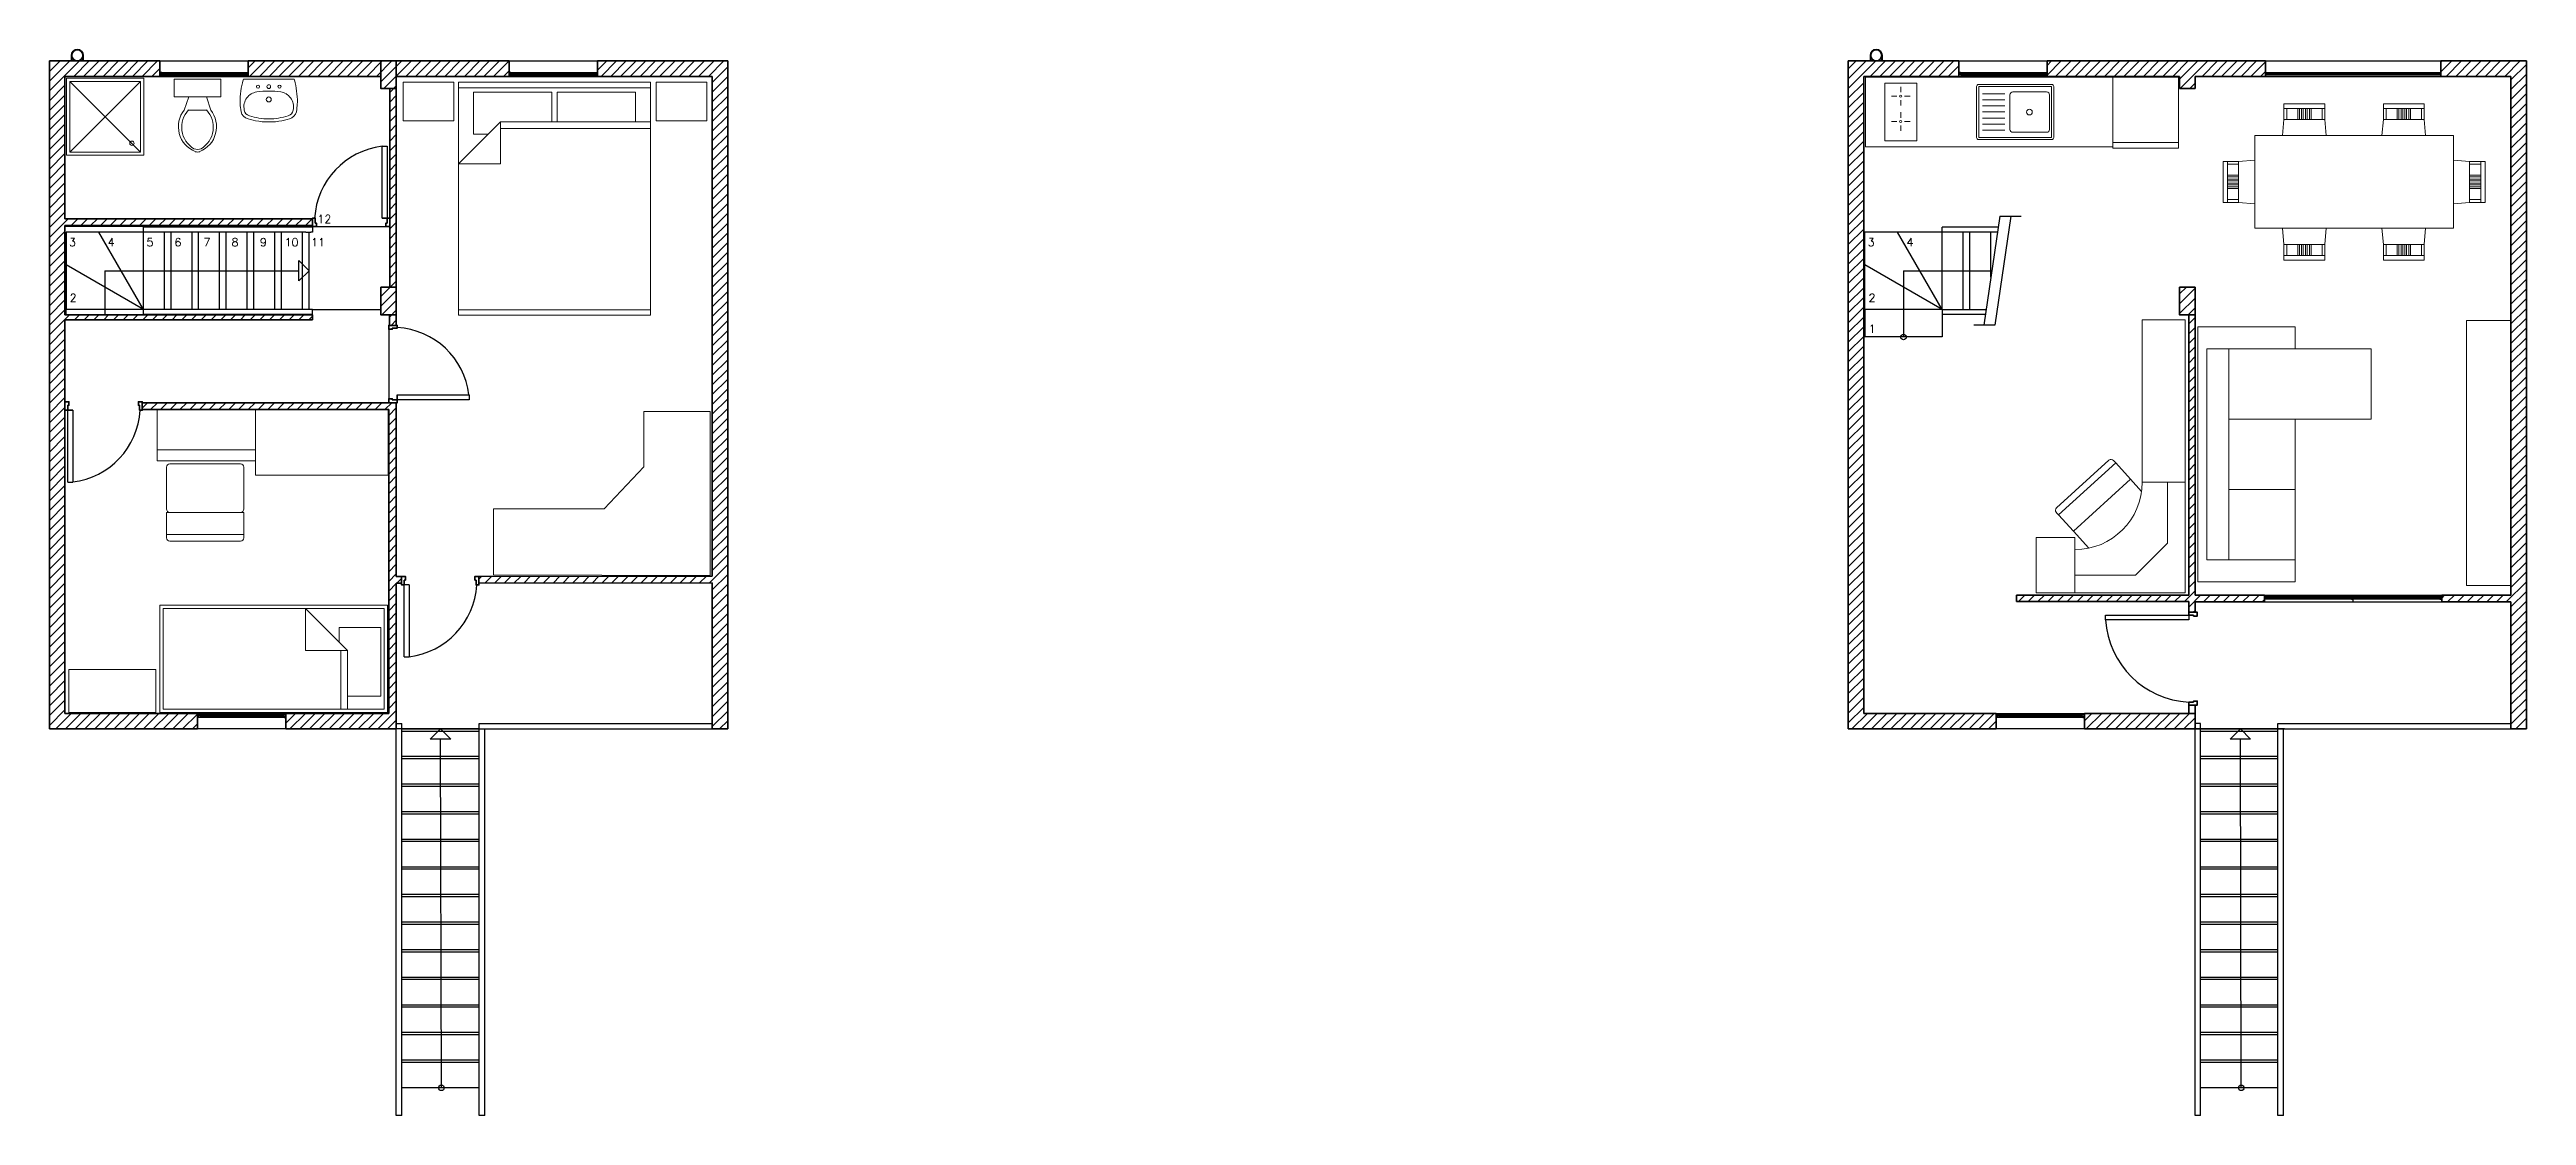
# Model space of a CAD drawing. Header units: metres. Extents: x -750 to 5274, y -2155 to 4360.
# Drawn here: x -750 to 1493, y -2155 to -1190 of the extents above; entities that cross this region are included whole.
import ezdxf

# ---------------------------------------------------------------- set-up
doc = ezdxf.new("R2010")
doc.units = ezdxf.units.M
doc.header["$LTSCALE"] = 5
doc.header["$MEASUREMENT"] = 0
for name, color, linetype, lineweight in [('A-ANNO-SYMB', 3, 'Continuous', 18), ('A-ANNO-TEXT', 3, 'Continuous', 18), ('A-DOOR-FULL', 4, 'Continuous', 25), ('A-ELEV-MBE2', 4, 'Continuous', 25), ('A-FLOR-LEVL', 7, 'Continuous', 35), ('A-FLOR-PATT', 8, 'Continuous', 18), ('A-FURN', 8, 'Continuous', 18), ('A-GLAZ-FULL', 4, 'Continuous', 25), ('A-WALL-FULL', 7, 'Continuous', 35), ('Campitura', 116, 'Continuous', 25), ('Linee sottili', 5, 'Continuous', 25)]:
    doc.layers.add(name, color=color, linetype=linetype, lineweight=lineweight)
doc.layers.add('Linea tratto punto', color=100, linetype='Continuous')
doc.styles.add('E-ROMANS', font='romans.shx', dxfattribs={"width": 0.8})

msp = doc.modelspace()

# ---------------------------------------------------------------- texts
at = {"layer": 'A-ANNO-TEXT', "style": 'E-ROMANS'}
msp.add_text('12', height=7.35, dxfattribs=at).set_placement((-507.6, -1347))
at = {"layer": 'A-ANNO-TEXT', "ltscale": 0.7, "style": 'E-ROMANS'}
for s, p in [('3', (-732.5, -1368.1)), ('4', (-697.4, -1368.1)), ('5', (-662.3, -1368.1)), ('6', (-637, -1368.1)), ('7', (-610.7, -1368.1)), ('8', (-585.3, -1368.1)), ('9', (-559.6, -1368.1)), ('10', (-537.3, -1368.1)), ('11', (-513.3, -1368.1)), ('3', (896.1, -1368.1)), ('4', (931.3, -1368.1)), ('2', (-731.8, -1418.4)), ('2', (896.9, -1418.4)), ('1', (896.9, -1446.5))]:
    msp.add_text(s, height=7.35, dxfattribs=at).set_placement(p)

# ---------------------------------------------------------------- hatches: boundary and pattern name
at = {"layer": 'A-FLOR-PATT'}
for points in [[(-648.5, -1210.8), (-648.5, -1210.6), (-650.1, -1210.6), (-650.1, -1213.2), (-648.5, -1213.2), (-648.5, -1212.9), (-649.9, -1212.9), (-649.9, -1210.8)], [(-650.1, -1210.6), (-650.1, -1213.2), (-648.5, -1213.2), (-648.5, -1212.9), (-649.9, -1212.9), (-649.9, -1210.8), (-648.5, -1210.8), (-648.5, -1210.6)], [(-650.1, -1210.6), (-650.1, -1213.2), (-648.5, -1213.2), (-648.5, -1212.9), (-649.9, -1212.9), (-649.9, -1210.8), (-648.5, -1210.8), (-648.5, -1210.6)], [(-650.1, -1210.6), (-650.1, -1213.2), (-648.5, -1213.2), (-648.5, -1212.9), (-649.9, -1212.9), (-649.9, -1210.8), (-648.5, -1210.8), (-648.5, -1210.6)], [(-571.8, -1210.8), (-571.8, -1210.6), (-570.1, -1210.6), (-570.1, -1213.2), (-571.8, -1213.2), (-571.8, -1212.9), (-570.3, -1212.9), (-570.3, -1210.8)], [(-570.1, -1210.6), (-570.1, -1213.2), (-571.8, -1213.2), (-571.8, -1212.9), (-570.3, -1212.9), (-570.3, -1210.8), (-571.8, -1210.8), (-571.8, -1210.6)], [(-570.1, -1210.6), (-570.1, -1213.2), (-571.8, -1213.2), (-571.8, -1212.9), (-570.3, -1212.9), (-570.3, -1210.8), (-571.8, -1210.8), (-571.8, -1210.6)], [(-570.1, -1210.6), (-570.1, -1213.2), (-571.8, -1213.2), (-571.8, -1212.9), (-570.3, -1212.9), (-570.3, -1210.8), (-571.8, -1210.8), (-571.8, -1210.6)], [(-332.3, -1210.8), (-332.3, -1210.6), (-334, -1210.6), (-334, -1213.2), (-332.3, -1213.2), (-332.3, -1212.9), (-333.7, -1212.9), (-333.7, -1210.8)], [(-334, -1210.6), (-334, -1213.2), (-332.3, -1213.2), (-332.3, -1212.9), (-333.7, -1212.9), (-333.7, -1210.8), (-332.3, -1210.8), (-332.3, -1210.6)], [(-334, -1210.6), (-334, -1213.2), (-332.3, -1213.2), (-332.3, -1212.9), (-333.7, -1212.9), (-333.7, -1210.8), (-332.3, -1210.8), (-332.3, -1210.6)], [(-334, -1210.6), (-334, -1213.2), (-332.3, -1213.2), (-332.3, -1212.9), (-333.7, -1212.9), (-333.7, -1210.8), (-332.3, -1210.8), (-332.3, -1210.6)], [(-255.6, -1210.8), (-255.6, -1210.6), (-253.9, -1210.6), (-253.9, -1213.2), (-255.6, -1213.2), (-255.6, -1212.9), (-254.2, -1212.9), (-254.2, -1210.8)], [(-253.9, -1210.6), (-253.9, -1213.2), (-255.6, -1213.2), (-255.6, -1212.9), (-254.2, -1212.9), (-254.2, -1210.8), (-255.6, -1210.8), (-255.6, -1210.6)], [(-253.9, -1210.6), (-253.9, -1213.2), (-255.6, -1213.2), (-255.6, -1212.9), (-254.2, -1212.9), (-254.2, -1210.8), (-255.6, -1210.8), (-255.6, -1210.6)], [(-253.9, -1210.6), (-253.9, -1213.2), (-255.6, -1213.2), (-255.6, -1212.9), (-254.2, -1212.9), (-254.2, -1210.8), (-255.6, -1210.8), (-255.6, -1210.6)], [(978.5, -1210.6), (978.5, -1213.2), (980.1, -1213.2), (980.1, -1212.9), (978.7, -1212.9), (978.7, -1210.8), (980.1, -1210.8), (980.1, -1210.6)], [(980.1, -1210.8), (980.1, -1210.6), (978.5, -1210.6), (978.5, -1213.2), (980.1, -1213.2), (980.1, -1212.9), (978.7, -1212.9), (978.7, -1210.8)], [(1058.5, -1210.6), (1058.5, -1213.2), (1056.9, -1213.2), (1056.9, -1212.9), (1058.3, -1212.9), (1058.3, -1210.8), (1056.9, -1210.8), (1056.9, -1210.6)], [(1056.9, -1210.8), (1056.9, -1210.6), (1058.5, -1210.6), (1058.5, -1213.2), (1056.9, -1213.2), (1056.9, -1212.9), (1058.3, -1212.9), (1058.3, -1210.8)], [(1414.9, -1210.6), (1414.9, -1213.2), (1413.2, -1213.2), (1413.2, -1212.9), (1414.6, -1212.9), (1414.6, -1210.8), (1413.2, -1210.8), (1413.2, -1210.6)], [(1414.9, -1210.6), (1414.9, -1213.2), (1413.2, -1213.2), (1413.2, -1212.9), (1414.6, -1212.9), (1414.6, -1210.8), (1413.2, -1210.8), (1413.2, -1210.6)], [(1414.9, -1210.6), (1414.9, -1213.2), (1413.2, -1213.2), (1413.2, -1212.9), (1414.6, -1212.9), (1414.6, -1210.8), (1413.2, -1210.8), (1413.2, -1210.6)], [(1413.2, -1210.8), (1413.2, -1210.6), (1414.9, -1210.6), (1414.9, -1213.2), (1413.2, -1213.2), (1413.2, -1212.9), (1414.6, -1212.9), (1414.6, -1210.8)], [(1257.2, -1687.4), (1257.2, -1687.7), (1255.5, -1687.7), (1255.5, -1685), (1257.2, -1685), (1257.2, -1685.3), (1255.8, -1685.3), (1255.8, -1687.4)], [(1334, -1687.4), (1334, -1687.7), (1335.7, -1687.7), (1335.7, -1685), (1334, -1685), (1334, -1685.3), (1335.4, -1685.3), (1335.4, -1687.4)], [(1337.3, -1687.4), (1337.3, -1687.7), (1335.7, -1687.7), (1335.7, -1685), (1337.3, -1685), (1337.3, -1685.3), (1335.9, -1685.3), (1335.9, -1687.4)], [(1414.2, -1687.4), (1414.2, -1687.7), (1415.8, -1687.7), (1415.8, -1685), (1414.2, -1685), (1414.2, -1685.3), (1415.6, -1685.3), (1415.6, -1687.4)], [(-614.4, -1794.6), (-614.4, -1794.8), (-616.1, -1794.8), (-616.1, -1792.2), (-614.4, -1792.2), (-614.4, -1792.4), (-615.8, -1792.4), (-615.8, -1794.6)], [(-537.6, -1794.6), (-537.6, -1794.8), (-535.9, -1794.8), (-535.9, -1792.2), (-537.6, -1792.2), (-537.6, -1792.4), (-536.2, -1792.4), (-536.2, -1794.6)], [(1014.2, -1794.6), (1014.2, -1794.8), (1012.5, -1794.8), (1012.5, -1792.2), (1014.2, -1792.2), (1014.2, -1792.4), (1012.8, -1792.4), (1012.8, -1794.6)], [(1091, -1794.6), (1091, -1794.8), (1092.7, -1794.8), (1092.7, -1792.2), (1091, -1792.2), (1091, -1792.4), (1092.4, -1792.4), (1092.4, -1794.6)]]:
    msp.add_hatch(color=256, dxfattribs=at).paths.add_polyline_path(points)
at = {"layer": 'A-FURN'}
for points in [[(1256.2, -1210.6), (1256.2, -1213.2), (1257.8, -1213.2), (1257.8, -1212.9), (1256.4, -1212.9), (1256.4, -1210.8), (1257.8, -1210.8), (1257.8, -1210.6)], [(1256.2, -1210.6), (1256.2, -1213.2), (1257.8, -1213.2), (1257.8, -1212.9), (1256.4, -1212.9), (1256.4, -1210.8), (1257.8, -1210.8), (1257.8, -1210.6)], [(1256.2, -1210.6), (1256.2, -1213.2), (1257.8, -1213.2), (1257.8, -1212.9), (1256.4, -1212.9), (1256.4, -1210.8), (1257.8, -1210.8), (1257.8, -1210.6)], [(1257.8, -1210.8), (1257.8, -1210.6), (1256.2, -1210.6), (1256.2, -1213.2), (1257.8, -1213.2), (1257.8, -1212.9), (1256.4, -1212.9), (1256.4, -1210.8)]]:
    msp.add_hatch(color=256, dxfattribs=at).paths.add_polyline_path(points)
at = {"layer": 'Campitura'}
h = msp.add_hatch(dxfattribs=at)
h.set_pattern_fill('ANSI31', color=256, scale=50)
h.paths.add_polyline_path([(-650.1, -1200.2), (-750.1, -1200.2), (-750.1, -1730.2), (-750.1, -1805.2), (-696.1, -1805.2), (-656.1, -1805.2), (-616.1, -1805.2), (-616.1, -1791.2), (-656.1, -1791.2), (-696.1, -1791.2), (-736.1, -1791.2), (-736.1, -1530.2), (-736.1, -1516.6), (-736.1, -1516.6), (-736.1, -1512.1), (-736.1, -1508.9), (-736.1, -1490.2), (-736.1, -1450.2), (-736.1, -1434.7), (-512, -1434.7), (-512, -1430.2), (-736.1, -1430.2), (-736.1, -1349.3), (-512, -1349.3), (-512, -1347), (-512, -1343.2), (-736.1, -1343.2), (-736.1, -1335.2), (-736.1, -1295.2), (-736.1, -1255.2), (-736.1, -1214.2), (-650.1, -1214.2)])
h.paths.add_polyline_path([(-450.1, -1200.2), (-490.1, -1200.2), (-530.1, -1200.2), (-570.1, -1200.2), (-570.1, -1214.2), (-570.1, -1214.2), (-530.1, -1214.2), (-490.1, -1214.2), (-450.1, -1214.2)])
h.paths.add_polyline_path([(-334, -1200.2), (-436.1, -1200.2), (-436.1, -1214.2), (-334, -1214.2)])
h.paths.add_polyline_path([(-436.1, -1200.2), (-450.1, -1200.2), (-450.1, -1225.2), (-436.1, -1225.2)])
h.paths.add_polyline_path([(-436.1, -1225.2), (-436.1, -1225.2), (-442, -1225.2), (-442, -1405.2), (-436.1, -1405.2)])
h.paths.add_polyline_path([(-136.1, -1200.2), (-253.9, -1200.2), (-253.9, -1214.2), (-150.1, -1214.2), (-150.1, -1666.8), (-361.4, -1667), (-361.4, -1670.3), (-361.4, -1673.1), (-150.1, -1672.9), (-150.1, -1805.2), (-136.1, -1805.2), (-136.1, -1730.2), (-136.1, -1690.2), (-136.1, -1650.2), (-136.1, -1610.2)])
h.paths.add_polyline_path([(-436.1, -1405.2), (-450.1, -1405.2), (-450.1, -1430.2), (-436.1, -1430.2)])
h.paths.add_polyline_path([(-436.1, -1430.2), (-442.2, -1430.2), (-442.2, -1439.7), (-439.8, -1439.7), (-436.1, -1439.7)])
h.paths.add_polyline_path([(-436.1, -1791.2), (-436.1, -1673.2), (-431.4, -1673.2), (-431.4, -1670.3), (-431.4, -1667.1), (-436.1, -1667.1), (-436.1, -1515.9), (-436.1, -1509.8), (-666, -1509.8), (-666.1, -1509.8), (-666.1, -1512.1), (-666.1, -1515.9), (-666, -1515.9), (-443, -1515.9), (-443, -1791.2), (-536.1, -1791.2), (-536.1, -1805.2), (-436.1, -1805.2)])
h = msp.add_hatch(dxfattribs=at)
h.set_pattern_fill('ANSI31', color=256, scale=50)
h.paths.add_polyline_path([(1492.5, -1200.2), (1414.9, -1200.2), (1414.9, -1214.2), (1478.5, -1214.2), (1478.5, -1684), (1415.8, -1684), (1415.8, -1690.1), (1478.5, -1690.1), (1478.5, -1805.2), (1492.5, -1805.2)])
h.paths.add_polyline_path([(1192.5, -1405.2), (1178.5, -1405.2), (1178.5, -1430.2), (1192.5, -1430.2)])
h.paths.add_polyline_path([(1192.5, -1430.2), (1186.7, -1430.2), (1186.7, -1684), (1030.7, -1684), (1030.7, -1689.8), (1186.7, -1689.8), (1186.7, -1699.5), (1191.2, -1699.5), (1192.5, -1699.5), (1192.5, -1690.1), (1255.5, -1690.1), (1255.5, -1684), (1192.5, -1684)])
h.paths.add_polyline_path([(1012.5, -1791.2), (972.5, -1791.2), (932.5, -1791.2), (892.5, -1791.2), (892.5, -1395.2), (892.5, -1375.2), (892.5, -1214.2), (978.5, -1214.2), (978.5, -1200.2), (878.5, -1200.2), (878.5, -1805.2), (1012.5, -1805.2)])
h.paths.add_polyline_path([(1192.5, -1791.2), (1092.5, -1791.2), (1092.5, -1805.2), (1192.5, -1805.2)])
h.paths.add_polyline_path([(1256.2, -1200.2), (1138.5, -1200.2), (1098.5, -1200.2), (1058.5, -1200.2), (1058.5, -1214.2), (1098.5, -1214.2), (1138.5, -1214.2), (1178.5, -1214.2), (1178.5, -1225.2), (1192.5, -1225.2), (1192.5, -1214.2), (1256.2, -1214.2)])

# ---------------------------------------------------------------- linework, layer by layer
at = {"layer": 'A-ANNO-SYMB'}
msp.add_line((-136.1, -1432.2), (-136.1, -1432.2), dxfattribs=at)
at = {"layer": 'A-DOOR-FULL'}
for p, q in [((-449, -1342.5), (-449, -1277.5)), ((-449, -1277.5), (-444.5, -1277.5)), ((-444.5, -1277.5), (-444.5, -1342.5)), ((-444.5, -1342.5), (-449, -1342.5)), ((-449, -1342.5), (-444.5, -1342.5)), ((-733.6, -1516.6), (-729.1, -1516.6)), ((-729.1, -1516.6), (-733.6, -1516.6)), ((-733.6, -1581.6), (-733.6, -1516.6)), ((-729.1, -1516.6), (-729.1, -1581.6)), ((-435.3, -1507.2), (-435.3, -1502.7)), ((-435.3, -1502.7), (-435.3, -1507.2)), ((-435.3, -1502.7), (-370.3, -1502.7)), ((-370.3, -1507.2), (-435.3, -1507.2)), ((-370.3, -1502.7), (-370.3, -1507.2)), ((-733.6, -1581.6), (-729.1, -1581.6)), ((-424.4, -1674.8), (-428.9, -1674.8)), ((-428.9, -1739.8), (-428.9, -1674.8)), ((-424.4, -1674.8), (-424.4, -1739.8)), ((-428.9, -1739.8), (-424.4, -1739.8))]:
    msp.add_line(p, q, dxfattribs=at)
msp.add_lwpolyline([(1111.3, -1702), (1186.7, -1702), (1186.7, -1706.5), (1111.3, -1706.5)], close=True, dxfattribs=at)
for centre, radius, start, end in [((-440.6, -1346.6), 69.6, 96.9328, 176.6102), ((-439.4, -1511.1), 69.6, 6.9328, 86.6102), ((-737.5, -1512.4), 69.6, 276.9328, 356.6102), ((-432.8, -1670.7), 69.6, 276.9328, 356.6102), ((1191, -1701.2), 79.8, 183.7537, 266.9067)]:
    msp.add_arc(centre, radius, start, end, dxfattribs=at)
at = {"layer": 'A-ELEV-MBE2'}
for p, q in [((-705.5, -1355.2), (-735.1, -1355.2)), ((-735.1, -1384.8), (-735.1, -1355.2)), ((-665.1, -1355.2), (-705.5, -1355.2)), ((-665.1, -1425.2), (-705.5, -1355.2)), ((-665.1, -1355.2), (-665.1, -1350.7)), ((-512, -1350.7), (-665.1, -1350.7)), ((-665.1, -1355.2), (-665.1, -1350.7)), ((-518.1, -1355.2), (-665.1, -1355.2)), ((-665.1, -1429.7), (-665.1, -1355.2)), ((-646.1, -1425.2), (-646.1, -1355.2)), ((-640.1, -1425.2), (-640.1, -1355.2)), ((-621.1, -1425.2), (-621.1, -1355.2)), ((-615.1, -1425.2), (-615.1, -1355.2)), ((-596.1, -1425.2), (-596.1, -1355.2)), ((-590.1, -1425.2), (-590.1, -1355.2)), ((-571.1, -1425.2), (-571.1, -1355.2)), ((-565.1, -1425.2), (-565.1, -1355.2)), ((-546.1, -1425.2), (-546.1, -1355.2)), ((-540.1, -1425.2), (-540.1, -1355.2)), ((-521.1, -1425.2), (-521.1, -1355.2)), ((-518.1, -1355.2), (-513.5, -1355.2)), ((-515.1, -1425.2), (-515.1, -1355.2)), ((-512, -1355.2), (-513.5, -1355.2)), ((-512, -1350.7), (-512, -1355.2)), ((-508.5, -1350.2), (-445.5, -1350.2)), ((923.1, -1355.2), (893.5, -1355.2)), ((893.5, -1384.8), (893.5, -1355.2)), ((963.5, -1355.2), (923.1, -1355.2)), ((963.5, -1425.2), (923.1, -1355.2)), ((1014.2, -1350.7), (963.5, -1350.7)), ((963.5, -1355.2), (963.5, -1350.7)), ((963.5, -1425.2), (963.5, -1355.2)), ((1013.6, -1355.2), (963.5, -1355.2)), ((982.5, -1425.2), (982.5, -1355.2)), ((988.6, -1425.2), (988.6, -1355.2)), ((1007.6, -1395.9), (1007.6, -1355.2)), ((-735.1, -1430.2), (-735.1, -1384.8)), ((-665.1, -1425.2), (-735.1, -1384.8)), ((-700.1, -1390.2), (-524.4, -1390.2)), ((-700.1, -1390.2), (-700.1, -1430.2)), ((-524.4, -1399.5), (-524.4, -1380.9)), ((-515.1, -1390.2), (-524.4, -1380.9)), ((-515.1, -1390.2), (-524.4, -1399.5)), ((963.5, -1425.2), (893.5, -1384.8)), ((893.5, -1425.2), (893.5, -1384.8)), ((928.5, -1390.2), (1008.5, -1390.2)), ((928.5, -1390.2), (928.5, -1450.2)), ((-665.1, -1425.2), (-735.1, -1425.2)), ((-512, -1425.2), (-665.1, -1425.2)), ((-512, -1429.7), (-665.1, -1429.7)), ((-512, -1429.7), (-512, -1425.2)), ((-512, -1425.2), (-450.1, -1425.2)), ((963.5, -1425.2), (893.5, -1425.2)), ((893.5, -1425.2), (893.5, -1450.2)), ((963.5, -1425.2), (1003.3, -1425.2)), ((963.5, -1425.2), (963.5, -1429.7)), ((963.5, -1425.2), (963.5, -1429.7)), ((1002.7, -1429.7), (963.5, -1429.7)), ((963.5, -1429.7), (963.5, -1450.2)), ((-443, -1443.2), (-443, -1506.2)), ((963.5, -1450.2), (893.5, -1450.2)), ((-436.1, -1800.2), (-431.1, -1800.2)), ((-436.1, -2155.2), (-436.1, -1805.2)), ((-431.1, -1805.2), (-436.1, -1805.2)), ((-431.1, -2155.2), (-431.1, -1800.2)), ((-396.1, -1805.2), (-405.4, -1814.5)), ((-386.8, -1814.5), (-405.4, -1814.5)), ((-396.1, -1805.2), (-386.8, -1814.5)), ((-395.3, -2130.2), (-396.1, -1814.5)), ((-361.1, -2155.2), (-361.1, -1800.2)), ((-361.1, -1800.2), (-150.1, -1800.2)), ((-361.1, -1805.2), (-150.1, -1805.2)), ((-356.1, -2155.2), (-356.1, -1805.2)), ((1197.5, -1800.2), (1192.5, -1800.2)), ((1192.5, -1805.2), (1478.5, -1805.2)), ((1192.5, -2155.2), (1192.5, -1805.2)), ((1197.5, -1805.2), (1197.5, -1800.2)), ((1197.5, -2155.2), (1197.5, -1805.2)), ((1197.5, -1807.2), (1267.5, -1807.2)), ((1233.5, -1805.2), (1224.2, -1814.5)), ((1242.8, -1814.5), (1224.2, -1814.5)), ((1233.5, -1805.2), (1242.8, -1814.5)), ((1234.3, -2130.2), (1233.5, -1814.5)), ((1267.5, -1805.2), (1267.5, -1800.2)), ((1267.5, -1800.2), (1478.5, -1800.2)), ((1267.5, -2155.2), (1267.5, -1805.2)), ((1272.5, -2155.2), (1272.5, -1805.2)), ((-361.1, -1830.2), (-431.1, -1830.2)), ((-361.1, -1832.2), (-431.1, -1832.2)), ((1267.5, -1830.2), (1197.5, -1830.2)), ((1267.5, -1832.2), (1197.5, -1832.2)), ((-361.1, -1855.2), (-431.1, -1855.2)), ((-361.1, -1857.2), (-431.1, -1857.2)), ((1267.5, -1855.2), (1197.5, -1855.2)), ((1267.5, -1857.2), (1197.5, -1857.2)), ((-361.1, -1880.2), (-431.1, -1880.2)), ((-361.1, -1882.2), (-431.1, -1882.2)), ((1267.5, -1880.2), (1197.5, -1880.2)), ((1267.5, -1882.2), (1197.5, -1882.2)), ((-361.1, -1905.2), (-431.1, -1905.2)), ((1267.5, -1905.2), (1197.5, -1905.2)), ((-361.1, -1907.2), (-431.1, -1907.2)), ((1267.5, -1907.2), (1197.5, -1907.2)), ((-361.1, -1930.2), (-431.1, -1930.2)), ((-361.1, -1932.2), (-431.1, -1932.2)), ((1267.5, -1930.2), (1197.5, -1930.2)), ((1267.5, -1932.2), (1197.5, -1932.2)), ((-361.1, -1955.2), (-431.1, -1955.2)), ((-361.1, -1957.2), (-431.1, -1957.2)), ((1267.5, -1955.2), (1197.5, -1955.2)), ((1267.5, -1957.2), (1197.5, -1957.2)), ((-361.1, -1980.2), (-431.1, -1980.2)), ((-361.1, -1982.2), (-431.1, -1982.2)), ((1267.5, -1980.2), (1197.5, -1980.2)), ((1267.5, -1982.2), (1197.5, -1982.2)), ((-361.1, -2005.2), (-431.1, -2005.2)), ((-361.1, -2007.2), (-431.1, -2007.2)), ((1267.5, -2005.2), (1197.5, -2005.2)), ((1267.5, -2007.2), (1197.5, -2007.2)), ((-361.1, -2030.2), (-431.1, -2030.2)), ((-361.1, -2032.2), (-431.1, -2032.2)), ((1267.5, -2030.2), (1197.5, -2030.2)), ((1267.5, -2032.2), (1197.5, -2032.2)), ((-361.1, -2055.2), (-431.1, -2055.2)), ((-361.1, -2057.2), (-431.1, -2057.2)), ((1267.5, -2055.2), (1197.5, -2055.2)), ((1267.5, -2057.2), (1197.5, -2057.2)), ((-361.1, -2080.2), (-431.1, -2080.2)), ((-361.1, -2082.2), (-431.1, -2082.2)), ((-361.1, -2082.2), (-431.1, -2082.2)), ((1267.5, -2080.2), (1197.5, -2080.2)), ((1267.5, -2082.2), (1197.5, -2082.2)), ((1267.5, -2082.2), (1197.5, -2082.2)), ((-361.1, -2105.2), (-431.1, -2105.2)), ((-361.1, -2107.2), (-431.1, -2107.2)), ((1267.5, -2105.2), (1197.5, -2105.2)), ((1267.5, -2107.2), (1197.5, -2107.2)), ((-361.1, -2130.2), (-431.1, -2130.2)), ((1267.5, -2130.2), (1197.5, -2130.2)), ((-431.1, -2155.2), (-436.1, -2155.2)), ((-356.1, -2155.2), (-361.1, -2155.2)), ((1197.5, -2155.2), (1192.5, -2155.2)), ((1272.5, -2155.2), (1267.5, -2155.2))]:
    msp.add_line(p, q, dxfattribs=at)
for points in [[(1015.7, -1340.8), (1034.9, -1340.8)], [(-512, -1350.2), (-736.1, -1350.2)], [(1011.3, -1439.6), (992.1, -1439.6)]]:
    msp.add_lwpolyline(points, dxfattribs=at)
for centre in [(928.5, -1450.2), (-395.3, -2130.2), (1234.3, -2130.2)]:
    msp.add_circle(centre, 2.5, dxfattribs=at)
at = {"layer": 'A-FLOR-LEVL'}
for p, q in [((-650.1, -1200.2), (-750.1, -1200.2)), ((-736.1, -1214.2), (-650.1, -1214.2)), ((-735.1, -1384.8), (-735.1, -1355.2)), ((-735.1, -1425.2), (-735.1, -1384.8)), ((-431.1, -1805.2), (-361.1, -1805.2)), ((1273.5, -1805.2), (1193.5, -1805.2)), ((1267.5, -1805.2), (1197.5, -1805.2))]:
    msp.add_line(p, q, dxfattribs=at)
msp.add_lwpolyline([(-512, -1349.3), (-736.1, -1349.3)], dxfattribs=at)
at = {"layer": 'A-FURN'}
for p, q in [((1257.8, -1210.6), (1256.2, -1210.6)), ((1256.4, -1212.9), (1256.4, -1210.8)), ((1257.8, -1210.8), (1257.8, -1210.6)), ((-667.6, -1218.7), (-731.6, -1282.7)), ((-667.6, -1282.7), (-731.6, -1218.7)), ((-624.1, -1232.7), (-628.1, -1244.7)), ((-608.1, -1232.7), (-604.1, -1244.7)), ((-573.9, -1216.7), (-529.4, -1216.7)), ((-379.9, -1219.5), (-205.9, -1219.5)), ((-379.9, -1430.5), (-379.9, -1219.5)), ((-379.9, -1224.5), (-205.9, -1224.5)), ((-371.5, -1219.5), (-371.5, -1219.5)), ((-205.9, -1219.5), (-205.9, -1430.5)), ((894, -1215), (1076, -1215)), ((894, -1215), (894, -1278)), ((911.5, -1220.5), (940.5, -1220.5)), ((911.5, -1272.5), (911.5, -1220.5)), ((922.5, -1232.1), (917.5, -1232.1)), ((926, -1223.6), (926, -1228.6)), ((929.5, -1232.1), (934.5, -1232.1)), ((940.5, -1220.5), (940.5, -1272.5)), ((994.6, -1223.5), (994.6, -1269.5)), ((996.6, -1221.5), (1062.6, -1221.5)), ((996.6, -1223.5), (1062.6, -1223.5)), ((996.6, -1223.5), (996.6, -1269.5)), ((1000.1, -1229.9), (1020.1, -1229.9)), ((1024.9, -1230.9), (1024.9, -1262.2)), ((1062.6, -1223.5), (1062.6, -1269.5)), ((1064.6, -1223.5), (1064.6, -1269.5)), ((1076, -1215), (1118, -1215)), ((1118, -1215), (1118, -1278)), ((1118, -1215), (1177.5, -1215)), ((1177.5, -1215), (1177.5, -1279.2)), ((1257.8, -1212.9), (1256.4, -1212.9)), ((1257.8, -1213.2), (1257.8, -1212.9)), ((-608.1, -1244.7), (-624.1, -1244.7)), ((922.5, -1255.1), (917.5, -1255.1)), ((926, -1235.6), (926, -1240.6)), ((926, -1246.6), (926, -1251.6)), ((929.5, -1255.1), (934.5, -1255.1)), ((1000.1, -1235.4), (1020.1, -1235.4)), ((1020.1, -1240.9), (1000.1, -1240.9)), ((1000.1, -1246.4), (1020.1, -1246.4)), ((1020.1, -1251.9), (1000.1, -1251.9)), ((1271.7, -1267.8), (1273, -1253.2)), ((1310, -1239.2), (1273, -1239.2)), ((1273, -1239.2), (1273, -1243.2)), ((1273, -1243.2), (1310, -1243.2)), ((1273, -1253.2), (1273, -1243.2)), ((1310, -1253.2), (1273, -1253.2)), ((1275.5, -1243.2), (1275.5, -1253.2)), ((1275.5, -1243.2), (1285.5, -1243.2)), ((1285.5, -1243.2), (1285.5, -1253.2)), ((1287, -1253.2), (1287, -1243.2)), ((1289, -1243.2), (1289, -1253.2)), ((1290.5, -1253.2), (1290.5, -1243.2)), ((1310, -1239.2), (1291.5, -1239.2)), ((1292.5, -1243.2), (1292.5, -1253.2)), ((1294, -1253.2), (1294, -1243.2)), ((1296, -1253.2), (1296, -1243.2)), ((1297.5, -1253.2), (1296, -1253.2)), ((1307.5, -1243.2), (1297.5, -1243.2)), ((1297.5, -1243.2), (1297.5, -1253.2)), ((1307.5, -1243.2), (1307.5, -1253.2)), ((1310, -1243.2), (1310, -1239.2)), ((1310, -1243.2), (1310, -1253.2)), ((1311.2, -1267.8), (1310, -1253.2)), ((1361.7, -1267.8), (1363, -1253.2)), ((1400, -1239.2), (1363, -1239.2)), ((1363, -1239.2), (1363, -1243.2)), ((1363, -1243.2), (1400, -1243.2)), ((1363, -1253.2), (1363, -1243.2)), ((1400, -1253.2), (1363, -1253.2)), ((1365.5, -1243.2), (1365.5, -1253.2)), ((1365.5, -1243.2), (1375.5, -1243.2)), ((1375.5, -1243.2), (1375.5, -1253.2)), ((1377, -1253.2), (1377, -1243.2)), ((1379, -1243.2), (1379, -1253.2)), ((1380.5, -1253.2), (1380.5, -1243.2)), ((1400, -1239.2), (1381.5, -1239.2)), ((1382.5, -1243.2), (1382.5, -1253.2)), ((1384, -1253.2), (1384, -1243.2)), ((1386, -1253.2), (1386, -1243.2)), ((1387.5, -1253.2), (1386, -1253.2)), ((1397.5, -1243.2), (1387.5, -1243.2)), ((1387.5, -1243.2), (1387.5, -1253.2)), ((1397.5, -1243.2), (1397.5, -1253.2)), ((1400, -1243.2), (1400, -1239.2)), ((1400, -1243.2), (1400, -1253.2)), ((1401.2, -1267.8), (1400, -1253.2)), ((-366.3, -1266.5), (-352.8, -1266.5)), ((894, -1278), (1118, -1278)), ((940.5, -1272.5), (911.5, -1272.5)), ((926, -1258.6), (926, -1263.6)), ((996.6, -1269.5), (1062.6, -1269.5)), ((996.6, -1271.5), (1062.6, -1271.5)), ((1000.1, -1257.4), (1020.1, -1257.4)), ((1020.1, -1262.9), (1000.1, -1262.9)), ((1177.5, -1274.2), (1118, -1274.2)), ((1118, -1279.2), (1118, -1278)), ((1246.5, -1267.8), (1426.5, -1267.8)), ((1246.5, -1267.8), (1246.5, -1309.8)), ((1426.5, -1267.8), (1426.5, -1351.8)), ((1177.5, -1279.2), (1118, -1279.2)), ((1217.8, -1291.3), (1217.8, -1328.3)), ((1221.8, -1291.3), (1217.8, -1291.3)), ((1217.8, -1291.3), (1217.8, -1309.8)), ((1221.8, -1328.3), (1221.8, -1291.3)), ((1221.8, -1291.3), (1231.8, -1291.3)), ((1221.8, -1293.8), (1231.8, -1293.8)), ((1221.8, -1293.8), (1221.8, -1303.8)), ((1246.5, -1290.1), (1231.8, -1291.3)), ((1231.8, -1291.3), (1231.8, -1328.3)), ((1426.5, -1290.1), (1441.1, -1291.3)), ((1451.1, -1291.3), (1441.1, -1291.3)), ((1441.1, -1291.3), (1441.1, -1328.3)), ((1451.1, -1293.8), (1441.1, -1293.8)), ((1451.1, -1328.3), (1451.1, -1291.3)), ((1451.1, -1291.3), (1455.1, -1291.3)), ((1451.1, -1293.8), (1451.1, -1303.8)), ((1455.1, -1291.3), (1455.1, -1328.3)), ((1455.1, -1291.3), (1455.1, -1309.8)), ((1221.8, -1303.8), (1231.8, -1303.8)), ((1231.8, -1305.3), (1221.8, -1305.3)), ((1231.8, -1307.3), (1221.8, -1307.3)), ((1221.8, -1308.8), (1231.8, -1308.8)), ((1231.8, -1310.8), (1221.8, -1310.8)), ((1221.8, -1312.3), (1231.8, -1312.3)), ((1231.8, -1314.3), (1221.8, -1314.3)), ((1221.8, -1325.8), (1221.8, -1315.8)), ((1221.8, -1315.8), (1231.8, -1315.8)), ((1231.8, -1303.8), (1231.8, -1305.3)), ((1451.1, -1303.8), (1441.1, -1303.8)), ((1441.1, -1303.8), (1441.1, -1305.3)), ((1441.1, -1305.3), (1451.1, -1305.3)), ((1441.1, -1307.3), (1451.1, -1307.3)), ((1451.1, -1308.8), (1441.1, -1308.8)), ((1441.1, -1310.8), (1451.1, -1310.8)), ((1451.1, -1312.3), (1441.1, -1312.3)), ((1441.1, -1314.3), (1451.1, -1314.3)), ((1451.1, -1315.8), (1441.1, -1315.8)), ((1451.1, -1325.8), (1451.1, -1315.8)), ((1217.8, -1328.3), (1221.8, -1328.3)), ((1221.8, -1325.8), (1231.8, -1325.8)), ((1231.8, -1328.3), (1221.8, -1328.3)), ((1246.5, -1329.6), (1231.8, -1328.3)), ((1426.5, -1329.6), (1441.1, -1328.3)), ((1451.1, -1325.8), (1441.1, -1325.8)), ((1441.1, -1328.3), (1451.1, -1328.3)), ((1455.1, -1328.3), (1451.1, -1328.3)), ((1246.5, -1351.8), (1426.5, -1351.8)), ((1271.7, -1351.8), (1273, -1366.5)), ((1273, -1376.5), (1273, -1366.5)), ((1273, -1366.5), (1310, -1366.5)), ((1275.5, -1376.5), (1275.5, -1366.5)), ((1285.5, -1376.5), (1285.5, -1366.5)), ((1285.5, -1366.5), (1287, -1366.5)), ((1287, -1366.5), (1287, -1376.5)), ((1289, -1366.5), (1289, -1376.5)), ((1290.5, -1376.5), (1290.5, -1366.5)), ((1292.5, -1366.5), (1292.5, -1376.5)), ((1294, -1376.5), (1294, -1366.5)), ((1296, -1366.5), (1296, -1376.5)), ((1297.5, -1376.5), (1297.5, -1366.5)), ((1307.5, -1376.5), (1307.5, -1366.5)), ((1311.2, -1351.8), (1310, -1366.5)), ((1310, -1366.5), (1310, -1376.5)), ((1361.7, -1351.8), (1363, -1366.5)), ((1400, -1366.5), (1363, -1366.5)), ((1363, -1366.5), (1363, -1376.5)), ((1365.5, -1376.5), (1365.5, -1366.5)), ((1375.5, -1376.5), (1375.5, -1366.5)), ((1377, -1366.5), (1377, -1376.5)), ((1379, -1376.5), (1379, -1366.5)), ((1380.5, -1366.5), (1380.5, -1376.5)), ((1382.5, -1376.5), (1382.5, -1366.5)), ((1384, -1366.5), (1384, -1376.5)), ((1387.5, -1366.5), (1386, -1366.5)), ((1386, -1366.5), (1386, -1376.5)), ((1387.5, -1376.5), (1387.5, -1366.5)), ((1397.5, -1376.5), (1397.5, -1366.5)), ((1401.2, -1351.8), (1400, -1366.5)), ((1400, -1376.5), (1400, -1366.5)), ((1310, -1376.5), (1273, -1376.5)), ((1273, -1376.5), (1273, -1380.5)), ((1273, -1380.5), (1310, -1380.5)), ((1273, -1380.5), (1291.5, -1380.5)), ((1275.5, -1376.5), (1285.5, -1376.5)), ((1307.5, -1376.5), (1297.5, -1376.5)), ((1310, -1380.5), (1310, -1376.5)), ((1363, -1380.5), (1363, -1376.5)), ((1363, -1376.5), (1400, -1376.5)), ((1400, -1380.5), (1363, -1380.5)), ((1365.5, -1376.5), (1375.5, -1376.5)), ((1400, -1380.5), (1381.5, -1380.5)), ((1397.5, -1376.5), (1387.5, -1376.5)), ((1400, -1376.5), (1400, -1380.5)), ((-205.9, -1425.5), (-379.9, -1425.5)), ((-205.9, -1430.5), (-379.9, -1430.5)), ((1144.6, -1581.8), (1144.6, -1434.8)), ((1144.6, -1434.8), (1183.6, -1434.8)), ((1183.6, -1434.8), (1183.6, -1581.8)), ((1195, -1441), (1195, -1671.9)), ((1283, -1441), (1195, -1441)), ((1283, -1441), (1283, -1460.9)), ((1223, -1460.9), (1203, -1460.9)), ((1203, -1460.9), (1203, -1651.9)), ((1223, -1651.9), (1223, -1460.9)), ((1223, -1460.9), (1352, -1460.9)), ((1352, -1460.9), (1352, -1524.6)), ((-443.5, -1516.3), (-652.5, -1516.3)), ((-652.5, -1562.3), (-652.5, -1516.3)), ((-563.5, -1562.3), (-563.5, -1516.3)), ((-563.5, -1516.3), (-563.5, -1575.3)), ((-563.5, -1516.3), (-563.5, -1552.3)), ((-443.5, -1575.3), (-443.5, -1516.3)), ((-211.9, -1567.9), (-211.9, -1517.8)), ((-211.9, -1517.8), (-151.9, -1517.8)), ((-151.9, -1517.8), (-151.9, -1666.1)), ((1352, -1524.6), (1223, -1524.6)), ((1283, -1651.9), (1283, -1524.6)), ((-563.5, -1552.3), (-652.5, -1552.3)), ((-563.5, -1562.3), (-652.5, -1562.3)), ((-644.1, -1568), (-644.1, -1606)), ((-577.1, -1565.1), (-641.1, -1565)), ((-574.1, -1606.3), (-574.1, -1568.1)), ((-248, -1605.7), (-211.9, -1567.9)), ((1067, -1604.8), (1114.5, -1561.9)), ((1120.7, -1564.3), (1068.8, -1611.3)), ((1120.7, -1564.3), (1118.7, -1562.1)), ((1134.1, -1579.1), (1120.7, -1564.3)), ((-563.5, -1575.3), (-443.5, -1575.3)), ((1134.1, -1579.1), (1082.3, -1626.1)), ((1144, -1590), (1134.1, -1579.1)), ((1183.6, -1581.8), (1144.6, -1581.8)), ((1183.6, -1581.8), (1144.6, -1581.8)), ((1167.6, -1581.8), (1167.6, -1636.8)), ((1183.6, -1681.8), (1183.6, -1581.8)), ((1283, -1588.3), (1223, -1588.3)), ((-644.1, -1609), (-644.1, -1629)), ((-644.1, -1609), (-574.1, -1609)), ((-574.1, -1629), (-574.1, -1609)), ((-348, -1665.7), (-348, -1605.7)), ((-348, -1605.7), (-248, -1605.7)), ((1066.8, -1609.1), (1068.8, -1611.3)), ((1068.8, -1611.3), (1082.3, -1626.1)), ((-644.1, -1629), (-574.1, -1629)), ((-644.1, -1629), (-644.1, -1632)), ((-577.1, -1635), (-641.1, -1635)), ((-574.1, -1632), (-574.1, -1629)), ((-574.1, -1629), (-574.1, -1629)), ((1048.6, -1681.8), (1048.6, -1631.8)), ((1048.6, -1631.8), (1083.6, -1631.8)), ((1082.3, -1626.1), (1096.2, -1641.5)), ((1083.6, -1631.8), (1083.6, -1681.8)), ((1138.6, -1665.8), (1167.6, -1636.8)), ((1083.6, -1681.8), (1083.6, -1642.8)), ((1223, -1651.9), (1203, -1651.9)), ((1283, -1651.9), (1223, -1651.9)), ((1283, -1671.9), (1283, -1651.9)), ((-151.9, -1666.1), (-348, -1665.7)), ((1083.6, -1681.8), (1048.6, -1681.8)), ((1083.6, -1665.8), (1138.6, -1665.8)), ((1083.6, -1681.8), (1183.6, -1681.8)), ((1195, -1671.9), (1283, -1671.9)), ((-732.7, -1790.2), (-732.7, -1751.2)), ((-732.7, -1751.2), (-653.7, -1751.2)), ((-653.7, -1751.2), (-653.7, -1790.2)), ((-653.7, -1790.2), (-732.7, -1790.2))]:
    msp.add_line(p, q, dxfattribs=at)
at = {"layer": 'A-FURN', "ltscale": 0.1}
for p, q in [((-295.4, -1228.5), (-366.3, -1228.5)), ((-366.3, -1228.5), (-366.3, -1266.5)), ((-295.4, -1255.5), (-295.4, -1228.5)), ((-290.4, -1228.4), (-290.4, -1255.5)), ((-219.6, -1228.5), (-290.4, -1228.5)), ((-219.6, -1255.5), (-219.6, -1228.5)), ((-379.8, -1293.5), (-341.8, -1255.5)), ((-341.8, -1255.5), (-341.8, -1293.5)), ((-205.9, -1255.5), (-341.8, -1255.5)), ((-341.8, -1261.5), (-205.9, -1261.5)), ((-341.8, -1293.5), (-379.8, -1293.5)), ((-518.2, -1696.2), (-480.2, -1734.2)), ((-518.2, -1734.2), (-518.2, -1696.2)), ((-447.2, -1787.2), (-447.2, -1696.2)), ((-444.2, -1790.2), (-444.2, -1693.2)), ((-450, -1713.4), (-488, -1713.4)), ((-488, -1713.4), (-488, -1726.4)), ((-450, -1775.4), (-450, -1713.4)), ((-480.2, -1734.2), (-518.2, -1734.2)), ((-486.2, -1734.2), (-486.2, -1787.2)), ((-480.2, -1787.2), (-480.2, -1734.2)), ((-444.2, -1790.2), (-650.2, -1790.2)), ((-447.2, -1787.2), (-647.2, -1787.2)), ((-480.2, -1775.4), (-450, -1775.4))]:
    msp.add_line(p, q, dxfattribs=at)
at = {"layer": 'A-FURN', "ltscale": 0.8}
msp.add_line((1246.5, -1267.8), (1246.5, -1351.8), dxfattribs=at)
at = {"layer": 'A-FURN'}
for points in [[(-664.6, -1215.7), (-734.6, -1215.7), (-734.6, -1285.7), (-664.6, -1285.7)], [(-667.6, -1218.7), (-731.6, -1218.7), (-731.6, -1282.7), (-667.6, -1282.7)], [(-595.1, -1232.7), (-595.1, -1216.7), (-637.1, -1216.7), (-637.1, -1232.7)], [(-430, -1219.5), (-384, -1219.5), (-384, -1254.5), (-430, -1254.5), (-430, -1219.5)], [(-200.9, -1219.5), (-154.9, -1219.5), (-154.9, -1254.5), (-200.9, -1254.5), (-200.9, -1219.5)]]:
    msp.add_lwpolyline(points, close=True, dxfattribs=at)
for points in [[(1058.1, -1228.3), (1027.5, -1228.3)], [(1060.7, -1230.9), (1060.7, -1262.2)], [(1058.1, -1264.8), (1027.5, -1264.8)], [(1478.2, -1675.4), (1438.2, -1675.4), (1438.2, -1435.4), (1478.2, -1435.4), (1478.2, -1675.4)], [(-650.2, -1790.2), (-650.2, -1693.2), (-444.2, -1693.2)], [(-647.2, -1787.2), (-647.2, -1696.2), (-447.2, -1696.2)]]:
    msp.add_lwpolyline(points, dxfattribs=at)
for centre, radius in [((-561.3, -1223.5), 1.46), ((-551.6, -1235.1), 2.24), ((-551.6, -1223.5), 1.7), ((-541.9, -1223.5), 1.46), ((926, -1232.1), 1), ((926, -1255.1), 1), ((1042.5, -1246.5), 2.61), ((-675.5, -1274.8), 2)]:
    msp.add_circle(centre, radius, dxfattribs=at)
for centre, radius, start, end in [((-503.5, -1237.2), 74, 164.5103, 180.4252), ((-573.9, -1217.6), 0.927, 86.848, 167.0369), ((-560.5, -1241.6), 13.5, 121.4665, 143.8019), ((-559.8, -1243.9), 15.8, 100.0043, 119.2699), ((-551.2, -1309.1), 81.6, 90.2876, 97.9576), ((-552, -1309.1), 81.6, 82.0424, 89.7124), ((-544.8, -1249.2), 21.4, 65.0007, 79.1107), ((-542.8, -1241.6), 13.5, 36.1981, 58.5335), ((-529.3, -1217.6), 0.927, 12.9631, 93.152), ((-599.7, -1237.2), 74, 359.5748, 15.4897), ((1027.5, -1230.9), 2.61, 90, 180), ((1058.1, -1230.9), 2.61, 0, 90), ((-609.1, -1259.8), 24.3, 141.4691, 247.9714), ((-607.7, -1260.3), 22.7, 136.3677, 238.9468), ((-623.2, -1259.8), 24.3, 292.0284, 38.5307), ((-624.5, -1260.3), 22.7, 301.053, 43.6321), ((-489.9, -1233), 87.8, 183.0612, 187.2669), ((-568.8, -1244.5), 8.12, 177.3697, 242.4773), ((-560.2, -1241.8), 13.9, 143.6903, 192.3187), ((-567.8, -1244), 5.97, 187.2234, 256.6972), ((-555.3, -1210.6), 44.6, 247.2254, 259.3601), ((-551.9, -1199.9), 52.8, 250.9575, 270.3518), ((-552.5, -1201.9), 53.6, 258.1274, 270.9856), ((-551.3, -1199.9), 52.8, 269.6482, 289.0425), ((-550.7, -1201.9), 53.6, 269.0144, 281.8726), ((-547.9, -1210.6), 44.6, 280.6399, 292.7746), ((-535.4, -1244), 5.97, 283.3028, 352.7766), ((-543.1, -1241.8), 13.9, 347.6813, 36.3097), ((-534.4, -1244.5), 8.12, 297.5227, 2.6303), ((-613.4, -1233), 87.8, 352.7331, 356.9388), ((1027.5, -1262.2), 2.61, 180, 270), ((1058.1, -1262.2), 2.61, 270, 0), ((-616.1, -1272.4), 8, 245.7318, 294.2682), ((-616.1, -1274.7), 8, 254.8605, 285.1395), ((-641.1, -1568), 3, 90.0275, 180.0275), ((-577.1, -1568.1), 3, 0.0272, 90.0272), ((1116.5, -1564.1), 3, 42.1911, 132.1911), ((1083.6, -1581.8), 61, 270, 0), ((-641.1, -1606), 3, 180.0275, 270.0275), ((-577.1, -1606), 3, 270.0275, 0.0275), ((1069.1, -1607.1), 3, 132.1911, 222.1911), ((-641.1, -1632), 3, 180.0275, 270.0275), ((-577.1, -1632), 3, 270.0275, 0.0275)]:
    msp.add_arc(centre, radius, start, end, dxfattribs=at)
for points in [[(996.6, -1221.5), (995.7, -1221.5), (994.6, -1222.6), (994.6, -1223.5)], [(1064.6, -1223.5), (1064.6, -1222.6), (1063.6, -1221.5), (1062.6, -1221.5)], [(996.6, -1271.5), (995.7, -1271.5), (994.6, -1270.5), (994.6, -1269.5)], [(1062.6, -1271.5), (1063.6, -1271.5), (1064.6, -1270.5), (1064.6, -1269.5)]]:
    msp.add_open_spline(points, degree=3, dxfattribs=at)
at = {"layer": 'A-GLAZ-FULL'}
for p, q in [((-650.1, -1210.6), (-570.1, -1210.6)), ((-648.5, -1210.6), (-650.1, -1210.6)), ((-649.9, -1212.9), (-649.9, -1210.8)), ((-648.5, -1210.8), (-648.5, -1210.6)), ((-571, -1210.8), (-571, -1210.6)), ((-570.3, -1210.8), (-570.3, -1212.9)), ((-570.1, -1210.6), (-570.1, -1213.2)), ((-334, -1210.6), (-253.9, -1210.6)), ((-332.3, -1210.6), (-334, -1210.6)), ((-332.3, -1210.8), (-332.3, -1210.6)), ((-254.8, -1210.8), (-254.8, -1210.6)), ((-254.2, -1210.8), (-254.2, -1212.9)), ((-253.9, -1210.6), (-253.9, -1213.2)), ((980.1, -1210.6), (978.5, -1210.6)), ((978.7, -1212.9), (978.7, -1210.8)), ((980, -1210.6), (1058.5, -1210.6)), ((980.1, -1210.8), (980.1, -1210.6)), ((1057.7, -1210.8), (1057.7, -1210.6)), ((1058.3, -1210.8), (1058.3, -1212.9)), ((1058.5, -1210.6), (1058.5, -1213.2)), ((1256.2, -1210.6), (1414.9, -1210.6)), ((1414, -1210.8), (1414, -1210.6)), ((1414.6, -1210.8), (1414.6, -1212.9)), ((1414.9, -1210.6), (1414.9, -1213.2)), ((-650.1, -1213.2), (-571, -1213.2)), ((-648.5, -1212.9), (-649.9, -1212.9)), ((-649.5, -1212.5), (-649.5, -1211.2)), ((-649.5, -1211.2), (-646.6, -1211.2)), ((-649.5, -1212.5), (-646.6, -1212.5)), ((-648.5, -1213.2), (-648.5, -1212.9)), ((-647.6, -1211.6), (-572.7, -1211.6)), ((-647.6, -1212.1), (-647.6, -1211.6)), ((-647.6, -1212.1), (-572.7, -1212.1)), ((-646.6, -1211.6), (-646.6, -1211.2)), ((-646.6, -1212.5), (-646.6, -1212.1)), ((-570.8, -1211.2), (-573.7, -1211.2)), ((-573.7, -1211.6), (-573.7, -1211.2)), ((-573.7, -1212.5), (-573.7, -1212.1)), ((-570.8, -1212.5), (-573.7, -1212.5)), ((-572.7, -1211.6), (-572.7, -1212.1)), ((-571, -1213.2), (-571, -1212.9)), ((-571, -1212.9), (-570.3, -1212.9)), ((-570.8, -1212.5), (-570.8, -1211.2)), ((-334, -1213.2), (-254.8, -1213.2)), ((-332.3, -1212.9), (-333.7, -1212.9)), ((-333.3, -1212.5), (-333.3, -1211.2)), ((-333.3, -1211.2), (-330.4, -1211.2)), ((-333.3, -1212.5), (-330.4, -1212.5)), ((-332.3, -1213.2), (-332.3, -1212.9)), ((-331.4, -1211.6), (-256.5, -1211.6)), ((-331.4, -1212.1), (-331.4, -1211.6)), ((-331.4, -1212.1), (-256.5, -1212.1)), ((-330.4, -1211.6), (-330.4, -1211.2)), ((-330.4, -1212.5), (-330.4, -1212.1)), ((-254.6, -1211.2), (-257.5, -1211.2)), ((-257.5, -1211.6), (-257.5, -1211.2)), ((-257.5, -1212.5), (-257.5, -1212.1)), ((-254.6, -1212.5), (-257.5, -1212.5)), ((-256.5, -1211.6), (-256.5, -1212.1)), ((-254.8, -1213.2), (-254.8, -1212.9)), ((-254.8, -1212.9), (-254.2, -1212.9)), ((-254.6, -1212.5), (-254.6, -1211.2)), ((980.1, -1212.9), (978.7, -1212.9)), ((979.1, -1211.2), (982.1, -1211.2)), ((979.1, -1212.5), (979.1, -1211.2)), ((979.1, -1212.5), (982.1, -1212.5)), ((980, -1213.2), (1057.7, -1213.2)), ((980.1, -1213.2), (980.1, -1212.9)), ((981.1, -1211.6), (1055.9, -1211.6)), ((981.1, -1212.1), (981.1, -1211.6)), ((981.1, -1212.1), (1055.9, -1212.1)), ((982.1, -1211.6), (982.1, -1211.2)), ((982.1, -1212.5), (982.1, -1212.1)), ((1057.9, -1211.2), (1054.9, -1211.2)), ((1054.9, -1211.6), (1054.9, -1211.2)), ((1054.9, -1212.5), (1054.9, -1212.1)), ((1057.9, -1212.5), (1054.9, -1212.5)), ((1055.9, -1211.6), (1055.9, -1212.1)), ((1057.7, -1212.9), (1058.3, -1212.9)), ((1057.7, -1213.2), (1057.7, -1212.9)), ((1057.9, -1212.5), (1057.9, -1211.2)), ((1414.9, -1213.2), (1256.4, -1213.2)), ((1256.8, -1211.2), (1259.7, -1211.2)), ((1256.8, -1212.5), (1256.8, -1211.2)), ((1256.8, -1212.5), (1259.7, -1212.5)), ((1258.7, -1212.1), (1258.7, -1211.6)), ((1258.7, -1211.6), (1412.3, -1211.6)), ((1258.7, -1212.1), (1412.3, -1212.1)), ((1259.7, -1211.6), (1259.7, -1211.2)), ((1259.7, -1212.5), (1259.7, -1212.1)), ((1411.3, -1211.6), (1411.3, -1211.2)), ((1414.2, -1211.2), (1411.3, -1211.2)), ((1411.3, -1212.5), (1411.3, -1212.1)), ((1414.2, -1212.5), (1411.3, -1212.5)), ((1412.3, -1211.6), (1412.3, -1212.1)), ((1414, -1213.2), (1414, -1212.9)), ((1414, -1212.9), (1414.6, -1212.9)), ((1414.2, -1212.5), (1414.2, -1211.2)), ((1335.7, -1685), (1255.5, -1685)), ((1255.5, -1687.7), (1255.5, -1685)), ((1335.7, -1687.7), (1255.5, -1687.7)), ((1255.8, -1687.4), (1255.8, -1685.3)), ((1256.4, -1685.3), (1255.8, -1685.3)), ((1256.2, -1685.7), (1259.1, -1685.7)), ((1256.2, -1685.7), (1256.2, -1687)), ((1256.2, -1687), (1259.1, -1687)), ((1256.4, -1685), (1256.4, -1685.3)), ((1256.4, -1687.4), (1256.4, -1687.7)), ((1333.1, -1686.1), (1258.1, -1686.1)), ((1258.1, -1686.6), (1258.1, -1686.1)), ((1333.1, -1686.6), (1258.1, -1686.6)), ((1259.1, -1685.7), (1259.1, -1686.1)), ((1259.1, -1686.6), (1259.1, -1687)), ((1335, -1685.7), (1332.1, -1685.7)), ((1332.1, -1685.7), (1332.1, -1686.1)), ((1332.1, -1686.6), (1332.1, -1687)), ((1335, -1687), (1332.1, -1687)), ((1333.1, -1686.1), (1333.1, -1686.6)), ((1334, -1685), (1334, -1685.3)), ((1334, -1685.3), (1335.4, -1685.3)), ((1334, -1687.4), (1334, -1687.7)), ((1334, -1687.7), (1335.7, -1687.7)), ((1335, -1685.7), (1335, -1687)), ((1335.4, -1685.3), (1335.4, -1687.4)), ((1415.8, -1685), (1335.7, -1685)), ((1335.7, -1687.7), (1335.7, -1685)), ((1415.8, -1687.7), (1335.7, -1687.7)), ((1335.9, -1687.4), (1335.9, -1685.3)), ((1336.5, -1685.3), (1335.9, -1685.3)), ((1336.3, -1685.7), (1339.3, -1685.7)), ((1336.3, -1685.7), (1336.3, -1687)), ((1336.3, -1687), (1339.3, -1687)), ((1336.5, -1685), (1336.5, -1685.3)), ((1336.5, -1687.4), (1336.5, -1687.7)), ((1413.2, -1686.1), (1338.3, -1686.1)), ((1338.3, -1686.6), (1338.3, -1686.1)), ((1413.2, -1686.6), (1338.3, -1686.6)), ((1339.3, -1685.7), (1339.3, -1686.1)), ((1339.3, -1686.6), (1339.3, -1687)), ((1415.2, -1685.7), (1412.2, -1685.7)), ((1412.2, -1685.7), (1412.2, -1686.1)), ((1412.2, -1686.6), (1412.2, -1687)), ((1415.2, -1687), (1412.2, -1687)), ((1413.2, -1686.1), (1413.2, -1686.6)), ((1414.2, -1685), (1414.2, -1685.3)), ((1414.2, -1685.3), (1415.6, -1685.3)), ((1414.2, -1687.4), (1414.2, -1687.7)), ((1414.2, -1687.7), (1415.8, -1687.7)), ((1415.2, -1685.7), (1415.2, -1687)), ((1415.6, -1685.3), (1415.6, -1687.4)), ((-535.9, -1792.2), (-616.1, -1792.2)), ((-616.1, -1794.8), (-616.1, -1792.2)), ((-615.8, -1794.6), (-615.8, -1792.4)), ((-615.2, -1792.4), (-615.8, -1792.4)), ((-615.4, -1792.8), (-612.5, -1792.8)), ((-615.4, -1792.8), (-615.4, -1794.2)), ((-615.2, -1792.2), (-615.2, -1792.4)), ((-538.5, -1793.3), (-613.5, -1793.3)), ((-613.5, -1793.8), (-613.5, -1793.3)), ((-538.5, -1793.8), (-613.5, -1793.8)), ((-612.5, -1792.8), (-612.5, -1793.3)), ((-612.5, -1793.8), (-612.5, -1794.2)), ((-536.6, -1792.8), (-539.5, -1792.8)), ((-539.5, -1792.8), (-539.5, -1793.3)), ((-539.5, -1793.8), (-539.5, -1794.2)), ((-538.5, -1793.3), (-538.5, -1793.8)), ((-537.6, -1792.2), (-537.6, -1792.4)), ((-537.6, -1792.4), (-536.2, -1792.4)), ((-536.6, -1792.8), (-536.6, -1794.2)), ((-536.2, -1792.4), (-536.2, -1794.6)), ((1092.7, -1792.2), (1012.5, -1792.2)), ((1012.5, -1794.8), (1012.5, -1792.2)), ((1012.8, -1794.6), (1012.8, -1792.4)), ((1013.4, -1792.4), (1012.8, -1792.4)), ((1013.2, -1792.8), (1016.1, -1792.8)), ((1013.2, -1792.8), (1013.2, -1794.2)), ((1013.4, -1792.2), (1013.4, -1792.4)), ((1090.1, -1793.3), (1015.1, -1793.3)), ((1015.1, -1793.8), (1015.1, -1793.3)), ((1090.1, -1793.8), (1015.1, -1793.8)), ((1016.1, -1792.8), (1016.1, -1793.3)), ((1016.1, -1793.8), (1016.1, -1794.2)), ((1092, -1792.8), (1089.1, -1792.8)), ((1089.1, -1792.8), (1089.1, -1793.3)), ((1089.1, -1793.8), (1089.1, -1794.2)), ((1090.1, -1793.3), (1090.1, -1793.8)), ((1091, -1792.2), (1091, -1792.4)), ((1091, -1792.4), (1092.4, -1792.4)), ((1092, -1792.8), (1092, -1794.2)), ((1092.4, -1792.4), (1092.4, -1794.6)), ((-535.9, -1794.8), (-616.1, -1794.8)), ((-615.4, -1794.2), (-612.5, -1794.2)), ((-615.2, -1794.6), (-615.2, -1794.8)), ((-536.6, -1794.2), (-539.5, -1794.2)), ((-537.6, -1794.6), (-537.6, -1794.8)), ((-537.6, -1794.8), (-535.9, -1794.8)), ((-431.1, -1807.2), (-361.1, -1807.2)), ((1092.7, -1794.8), (1012.5, -1794.8)), ((1013.2, -1794.2), (1016.1, -1794.2)), ((1013.4, -1794.6), (1013.4, -1794.8)), ((1092, -1794.2), (1089.1, -1794.2)), ((1091, -1794.6), (1091, -1794.8)), ((1091, -1794.8), (1092.7, -1794.8))]:
    msp.add_line(p, q, dxfattribs=at)
at = {"layer": 'A-WALL-FULL'}
for p, q in [((-750.1, -1730.2), (-750.1, -1200.2)), ((-730.2, -1195.2), (-730.2, -1200.2)), ((-730.2, -1195.2), (-730.2, -1200.2)), ((-729.9, -1195.2), (-729.9, -1200.2)), ((-729.9, -1200.2), (-729.9, -1195.2)), ((-729.9, -1195.2), (-729.9, -1200.2)), ((-719.9, -1195.2), (-719.9, -1200.2)), ((-719.9, -1195.2), (-719.9, -1200.2)), ((-719.9, -1195.2), (-719.9, -1200.2)), ((-719.6, -1195.2), (-719.6, -1200.2)), ((-719.6, -1195.2), (-719.6, -1200.2)), ((-650.1, -1200.2), (-650.1, -1214.2)), ((-530.1, -1200.2), (-570.1, -1200.2)), ((-570.1, -1200.2), (-570.1, -1214.2)), ((-490.1, -1200.2), (-530.1, -1200.2)), ((-450.1, -1200.2), (-490.1, -1200.2)), ((-450.1, -1214.2), (-450.1, -1200.2)), ((-334, -1200.2), (-436.1, -1200.2)), ((-334, -1200.2), (-334, -1214.2)), ((-253.9, -1200.2), (-253.9, -1214.2)), ((-136.1, -1200.2), (-253.9, -1200.2)), ((-136.1, -1200.2), (-136.1, -1610.2)), ((978.5, -1200.2), (878.5, -1200.2)), ((878.5, -1805.2), (878.5, -1200.2)), ((898.5, -1195.2), (898.5, -1200.2)), ((898.8, -1195.2), (898.8, -1200.2)), ((908.8, -1195.2), (908.8, -1200.2)), ((909.1, -1195.2), (909.1, -1200.2)), ((978.5, -1200.2), (978.5, -1214.2)), ((1098.5, -1200.2), (1058.5, -1200.2)), ((1058.5, -1200.2), (1058.5, -1214.2)), ((1138.5, -1200.2), (1098.5, -1200.2)), ((1256.2, -1200.2), (1138.5, -1200.2)), ((1256.2, -1214.2), (1256.2, -1200.2)), ((1492.5, -1200.2), (1414.9, -1200.2)), ((1414.9, -1214.2), (1414.9, -1200.2)), ((1492.5, -1200.2), (1492.5, -1805.2)), ((-736.1, -1214.2), (-736.1, -1255.2)), ((-570.1, -1214.2), (-530.1, -1214.2)), ((-530.1, -1214.2), (-490.1, -1214.2)), ((-490.1, -1214.2), (-450.1, -1214.2)), ((-442, -1405.2), (-442, -1225.2)), ((-436.1, -1214.2), (-334, -1214.2)), ((-436.1, -1405.2), (-436.1, -1225.2)), ((-436.1, -1405.2), (-436.1, -1225.2)), ((-150.1, -1214.2), (-253.9, -1214.2)), ((-150.1, -1666.8), (-150.1, -1214.2)), ((892.5, -1214.2), (978.5, -1214.2)), ((892.5, -1214.2), (892.5, -1375.2)), ((1058.5, -1214.2), (1098.5, -1214.2)), ((1098.5, -1214.2), (1138.5, -1214.2)), ((1138.5, -1214.2), (1178.5, -1214.2)), ((1178.5, -1214.2), (1178.5, -1225.2)), ((1178.5, -1225.2), (1192.5, -1225.2)), ((1192.5, -1214.2), (1192.5, -1225.2)), ((1192.5, -1214.2), (1256.2, -1214.2)), ((1414.9, -1214.2), (1478.5, -1214.2)), ((1478.5, -1684), (1478.5, -1214.2)), ((-736.1, -1255.2), (-736.1, -1295.2)), ((-736.1, -1295.2), (-736.1, -1335.2)), ((-736.1, -1335.2), (-736.1, -1343.2)), ((-736.1, -1349.3), (-736.1, -1430.2)), ((892.5, -1375.2), (892.5, -1395.2)), ((892.5, -1395.2), (892.5, -1791.2)), ((-736.1, -1430.2), (-512, -1430.2)), ((-736.1, -1434.7), (-736.1, -1450.2)), ((-512, -1434.7), (-736.1, -1434.7)), ((-512, -1430.2), (-512, -1434.7)), ((-442.2, -1430.2), (-442.2, -1439.6)), ((-436.1, -1430.2), (-436.1, -1439.7)), ((1186.7, -1430.2), (1186.7, -1684)), ((1192.5, -1684), (1192.5, -1430.2)), ((-736.1, -1450.2), (-736.1, -1490.2)), ((-736.1, -1490.2), (-736.1, -1530.2)), ((-666, -1509.8), (-666.1, -1509.8)), ((-666, -1515.9), (-666.1, -1515.9)), ((-436.1, -1509.8), (-666, -1509.8)), ((-443, -1515.9), (-666, -1515.9)), ((-443, -1791.2), (-443, -1515.9)), ((-436.1, -1515.9), (-436.1, -1509.8)), ((-436.1, -1667.1), (-436.1, -1515.9)), ((-736.1, -1530.2), (-736.1, -1791.2)), ((-136.1, -1610.2), (-136.1, -1650.2)), ((-136.1, -1650.2), (-136.1, -1690.2)), ((-436.1, -1667.1), (-429.7, -1667.1)), ((-436.1, -1791.2), (-436.1, -1673.2)), ((-431.4, -1673.2), (-436.1, -1673.2)), ((-364.9, -1667), (-150.1, -1666.8)), ((-361.4, -1673.1), (-150.1, -1672.9)), ((-150.1, -1805.2), (-150.1, -1672.9)), ((-136.1, -1690.2), (-136.1, -1730.2)), ((1030.7, -1684), (1186.7, -1684)), ((1030.7, -1684), (1030.7, -1689.8)), ((1030.7, -1689.8), (1186.7, -1689.8)), ((1045, -1684), (1186.7, -1684)), ((1186.7, -1689.8), (1186.7, -1699.4)), ((1192.5, -1684), (1255.5, -1684)), ((1192.5, -1690.1), (1255.5, -1690.1)), ((1192.5, -1690.1), (1192.5, -1699.5)), ((1255.5, -1690.1), (1255.5, -1684)), ((1415.8, -1684), (1478.5, -1684)), ((1415.8, -1690.1), (1415.8, -1684)), ((1415.8, -1690.1), (1478.5, -1690.1)), ((1478.5, -1805.2), (1478.5, -1690.1)), ((-750.1, -1805.2), (-750.1, -1730.2)), ((-136.1, -1730.2), (-136.1, -1805.2)), ((-696.1, -1791.2), (-736.1, -1791.2)), ((-656.1, -1791.2), (-696.1, -1791.2)), ((-616.1, -1791.2), (-656.1, -1791.2)), ((-616.1, -1805.2), (-616.1, -1791.2)), ((932.5, -1791.2), (892.5, -1791.2)), ((972.5, -1791.2), (932.5, -1791.2)), ((1012.5, -1791.2), (972.5, -1791.2)), ((1012.5, -1805.2), (1012.5, -1791.2)), ((1186.7, -1783.5), (1186.7, -1791.2)), ((1192.5, -1791.1), (1192.5, -1783.5)), ((-750.1, -1805.2), (-696.1, -1805.2)), ((-696.1, -1805.2), (-656.1, -1805.2)), ((-656.1, -1805.2), (-616.1, -1805.2)), ((-150.1, -1805.2), (-136.1, -1805.2)), ((878.5, -1805.2), (1012.5, -1805.2)), ((1478.5, -1805.2), (1492.5, -1805.2))]:
    msp.add_line(p, q, dxfattribs=at)
for points in [[(-450.1, -1200.2), (-436.1, -1200.2), (-436.1, -1225.2), (-450.1, -1225.2)], [(-450.1, -1405.2), (-436.1, -1405.2), (-436.1, -1430.2), (-450.1, -1430.2)], [(-450.1, -1405.2), (-436.1, -1405.2), (-436.1, -1430.2), (-450.1, -1430.2)], [(1178.5, -1405.2), (1192.5, -1405.2), (1192.5, -1430.2), (1178.5, -1430.2)], [(1092.5, -1791.2), (1192.5, -1791.2), (1192.5, -1805.2), (1092.5, -1805.2)]]:
    msp.add_lwpolyline(points, close=True, dxfattribs=at)
for points in [[(-512, -1343.2), (-736.1, -1343.2)], [(-512, -1347), (-512, -1347), (-512, -1342.5), (-509.5, -1342.5), (-509.5, -1347)], [(-442, -1347), (-442, -1347), (-442, -1342.5), (-444.5, -1342.5), (-444.5, -1347)], [(-509.5, -1347), (-508.5, -1347), (-508.5, -1350.2), (-512, -1350.2), (-512, -1347)], [(-444.5, -1347), (-445.5, -1347), (-445.5, -1350.2), (-442, -1350.2), (-442, -1347)], [(-439.8, -1442.2), (-439.8, -1443.2), (-443, -1443.2), (-443, -1439.7), (-439.8, -1439.7)], [(-439.8, -1439.7), (-439.8, -1439.7), (-435.3, -1439.7), (-435.3, -1442.2), (-439.8, -1442.2)], [(-733.6, -1512.1), (-732.6, -1512.1), (-732.6, -1508.9), (-736.1, -1508.9), (-736.1, -1512.1)], [(-736.1, -1512.1), (-736.1, -1512.1), (-736.1, -1516.6), (-733.6, -1516.6), (-733.6, -1512.1)], [(-668.6, -1512.1), (-669.6, -1512.1), (-669.6, -1508.9), (-666.1, -1508.9), (-666.1, -1512.1)], [(-666.1, -1512.1), (-666.1, -1512.1), (-666.1, -1516.6), (-668.6, -1516.6), (-668.6, -1512.1)], [(-439.8, -1507.2), (-439.8, -1506.2), (-443, -1506.2), (-443, -1509.7), (-439.8, -1509.7)], [(-439.8, -1509.7), (-439.8, -1509.7), (-435.3, -1509.7), (-435.3, -1507.2), (-439.8, -1507.2)], [(-428.9, -1670.3), (-427.9, -1670.3), (-427.9, -1667.1), (-431.4, -1667.1), (-431.4, -1670.3)], [(-431.4, -1670.3), (-431.4, -1670.3), (-431.4, -1674.8), (-428.9, -1674.8), (-428.9, -1670.3)], [(-363.9, -1670.3), (-364.9, -1670.3), (-364.9, -1667), (-361.4, -1667), (-361.4, -1670.3)], [(-361.4, -1670.3), (-361.4, -1670.3), (-361.4, -1674.8), (-363.9, -1674.8), (-363.9, -1670.3)], [(1191.2, -1699.5), (1191.2, -1699.5), (1186.7, -1699.5), (1186.7, -1702), (1191.2, -1702)], [(1191.2, -1702), (1191.2, -1703), (1194.4, -1703), (1194.4, -1699.5), (1191.2, -1699.5)], [(-436.1, -1791.2), (-436.1, -1805.2), (-536.1, -1805.2), (-536.1, -1791.2), (-443, -1791.2)], [(1191.2, -1783.5), (1191.2, -1783.5), (1186.7, -1783.5), (1186.7, -1781), (1191.2, -1781)], [(1191.2, -1781), (1191.2, -1780), (1194.4, -1780), (1194.4, -1783.5), (1191.2, -1783.5)]]:
    msp.add_lwpolyline(points, dxfattribs=at)
for centre in [(-724.9, -1195.2), (-724.9, -1195.2), (903.8, -1195.2)]:
    msp.add_circle(centre, 5, dxfattribs=at)
for centre, radius in [((-724.9, -1195.2), 5.3), ((-724.9, -1195.2), 5.3), ((-724.9, -1195.2), 5), ((903.8, -1195.2), 5.3)]:
    msp.add_arc(centre, radius, 0, 180, dxfattribs=at)
at = {"layer": 'Linea tratto punto'}
for points in [[(1015.7, -1340.8), (1001.2, -1439.6)], [(1025.8, -1340.8), (1011.3, -1439.6)]]:
    msp.add_lwpolyline(points, dxfattribs=at)
at = {"layer": 'Linee sottili'}
for p, q in [((-650.1, -1200.2), (-570.1, -1200.2)), ((-334, -1200.2), (-253.9, -1200.2)), ((978.5, -1200.2), (1058.5, -1200.2)), ((1256.2, -1200.2), (1414.9, -1200.2)), ((-650.1, -1214.2), (-570.1, -1214.2)), ((-334, -1214.2), (-253.9, -1214.2)), ((978.5, -1214.2), (1058.5, -1214.2)), ((1256.2, -1214.2), (1414.9, -1214.2)), ((1255.5, -1684), (1415.8, -1684)), ((1255.5, -1690.1), (1415.8, -1690.1)), ((1335.7, -1690.1), (1335.7, -1684)), ((-616.1, -1791.2), (-536.1, -1791.2)), ((1012.5, -1791.2), (1092.5, -1791.2)), ((-536.1, -1805.2), (-616.1, -1805.2)), ((1092.5, -1805.2), (1012.5, -1805.2))]:
    msp.add_line(p, q, dxfattribs=at)

msp.set_redraw_order([(e.dxf.handle, doc.entitydb.next_handle()) for e in msp.query("TEXT MTEXT ATTDEF DIMENSION ARC_DIMENSION")])  # texts and dimensions are drawn at this point

doc.saveas('drawing.dxf')
